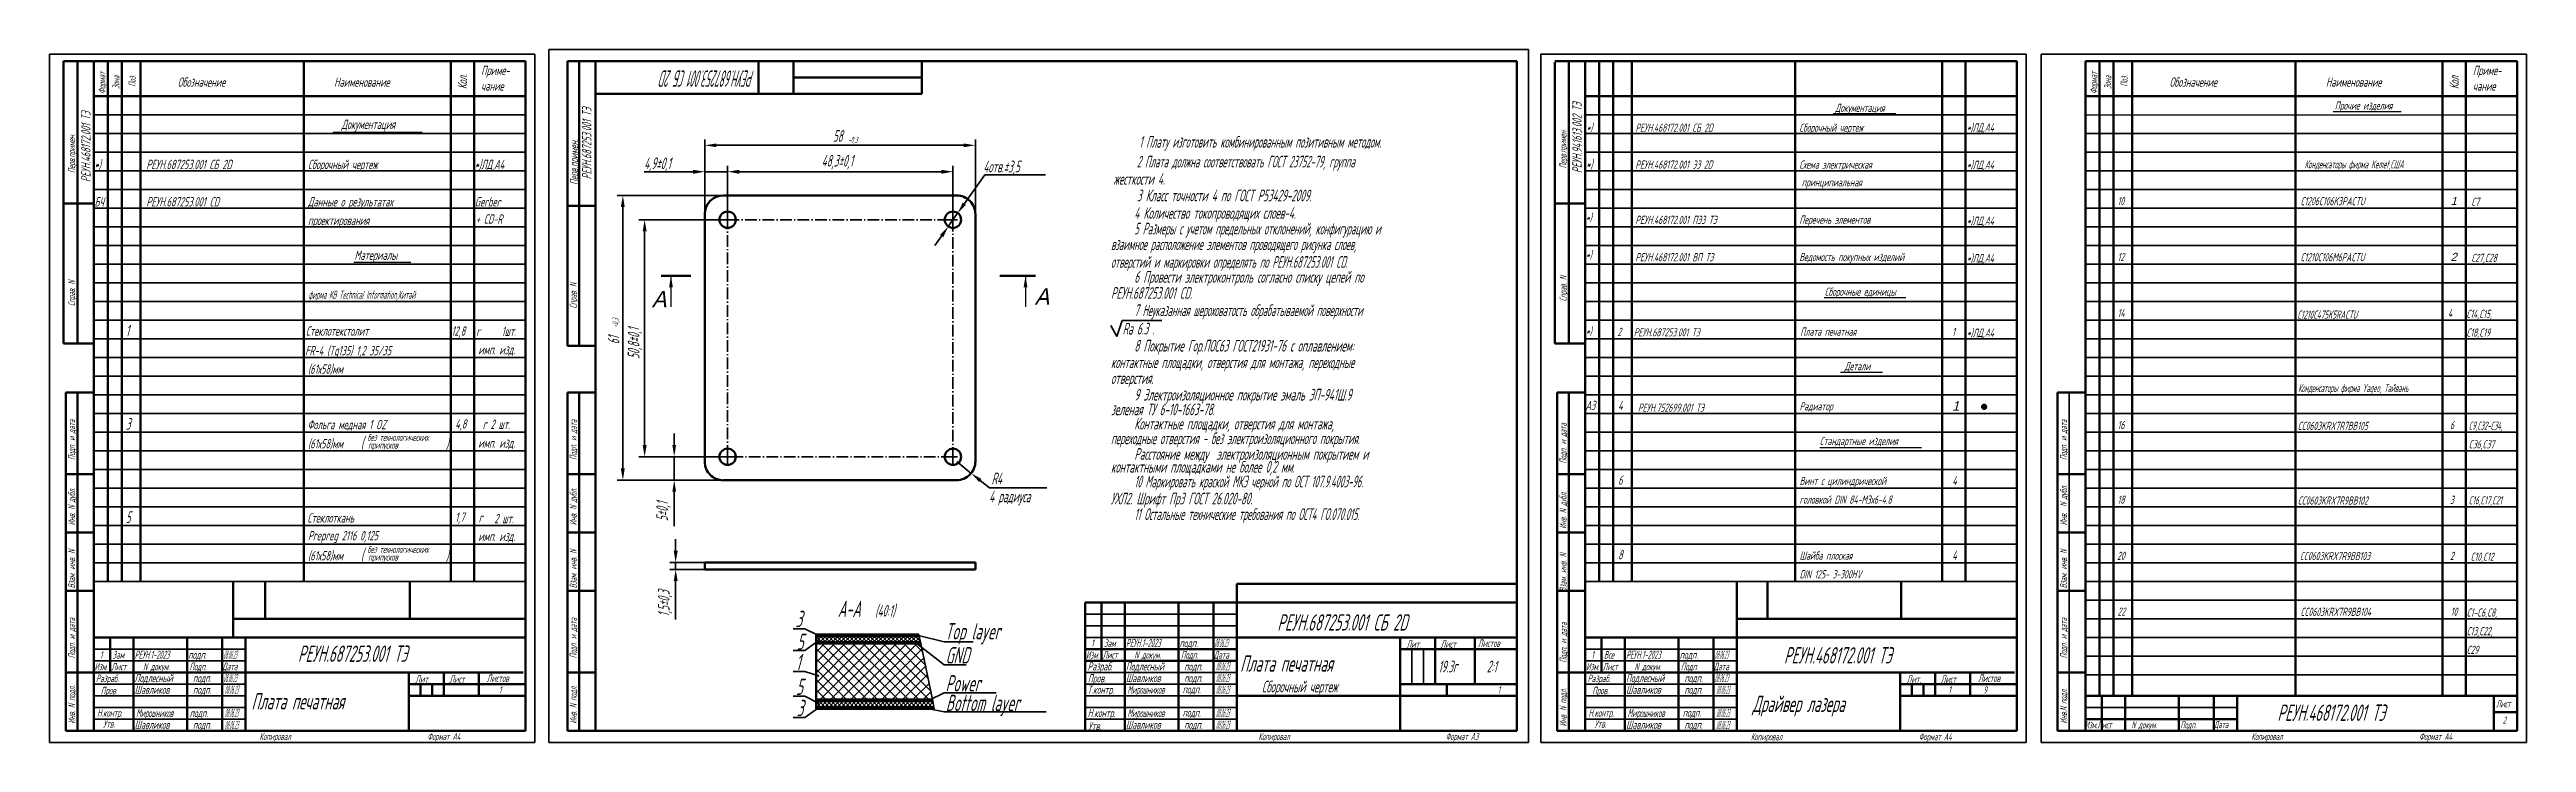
# Model space of a CAD drawing. Extents: x 23089 to 26449, y -1278 to -524.
# Drawn here: x 23090 to 24152, y -943 to -646 of the extents above; entities that cross this region are included whole.
import ezdxf

# ---------------------------------------------------------------- set-up
doc = ezdxf.new("R2010")
doc.units = 0
doc.header["$MEASUREMENT"] = 0
doc.linetypes.add('CNTR_ECKD_1', pattern=[7.5, 5, -1, 0.5, -1])
doc.layers.get('0').update_dxf_attribs({"linetype": 'CONTINUOUS', "lineweight": 50})
for name, color, linetype, lineweight in [('CENTER', 2, 'CNTR_ECKD_1', 35), ('CONTUR', 7, 'CONTINUOUS', 50), ('DIM', 1, 'CONTINUOUS', 35)]:
    doc.layers.add(name, color=color, linetype=linetype, lineweight=lineweight)
doc.layers.add('TEXT', color=1, linetype='CONTINUOUS')
doc.styles.add('ECKD', font='ec5cdwin.shx', dxfattribs={"oblique": 15})
doc.styles.add('GOST', font='GOST.shx', dxfattribs={"width": 0.7, "oblique": 15})
doc.styles.get("Standard").update_dxf_attribs({"font": 'ec5cdwin.shx'})
doc.dimstyles.new('1_', dxfattribs={"dimtxt": 5, "dimasz": 5, "dimexe": 2.5, "dimexo": 0, "dimgap": 1.5, "dimtad": 1, "dimtoh": 1, "dimrnd": 1.38778e-17, "dimtxsty": 'ECKD', "dimcen": -3, "dimdle": 1.25, "dimclrd": 256, "dimclre": 256, "dimclrt": 256, "dimaunit": 1, "dimazin": 0, "dimtfac": 0.45, "dimtmove": 0, "dimatfit": 2, "dimfxl": 1, "dimtvp": 0.9, "dimtolj": 1, "dimtzin": 12, "dimarcsym": 0})
pattern_1 = [(45, (-151.2118, -301.6821), (-0.883883476, 0.883883476), [])]
pattern_2 = [(45, (11639.1895, -614.4899), (-0.88388348, 0.88388348), [])]
pattern_3 = [(45, (11639.1895, -614.4899), (-0.88388348, 0.88388348), []), (135, (11639.1895, -614.4899), (-0.88388348, -0.88388348), [])]

msp = doc.modelspace()

# ---------------------------------------------------------------- texts
at = {"oblique": 15}
for p in [(23348, -756.9), (23512.1, -755.8)]:
    msp.add_text('A', height=7, dxfattribs=at).set_placement(p)
at = {"style": 'GOST', "oblique": 15, "width": 0.7}
msp.add_text('А-А', height=7, dxfattribs=at).set_placement((23427.7, -889.7))
at = {"layer": 'DIM', "style": 'GOST', "oblique": 15, "width": 0.7}
for s, height, p in [('4,9±0,1', 5, (23344.7, -697.7)), ('Копировал', 3, (23608, -942.4)), ('Формат A3', 3, (23688.3, -942.4))]:
    msp.add_text(s, height=height, dxfattribs=at).set_placement(p)
at = {"layer": 'TEXT', "style": 'GOST', "oblique": 15}
for s, height, rotation, width, p in [('Формат', 3, 90, 0.7, (23113.8, -665.4)), ('Кол.', 4, 90, 0.7, (23268.8, -663.4)), ('РЕУН.687253.001 СБ 2D', 7, 180, 0.5, (23392, -655.4)), ('Формат', 3, 90, 0.7, (23967.6, -665.4)), ('Кол', 4, 90, 0.7, (24122.6, -663.4)), ('Зона', 3, 90, 0.7, (23119.8, -663.4)), ('Поз.', 3, 90, 0.7, (23126.8, -662.4)), ('Зона', 3, 90, 0.7, (23973.6, -663.4)), ('Поз.', 3, 90, 0.7, (23980.6, -662.4)), ('РЕУН.468172.001 ТЭ', 4, 90, 0.7, (23107.4, -703.3)), ('РЕУН.687253.001 ТЭ', 4, 90, 0.7, (23322.1, -702.1)), ('РЕУН.941613.002 ТЭ', 4, 90, 0.7, (23746.6, -699.4)), ('Перв.примен.', 3, 90, 0.7, (23100.8, -699.4)), ('Перв.примен.', 3.5, 90, 0.7, (23316.4, -704.5)), ('-0,3', 2.5, 358.9746, 0.7, (23432.1, -686.3)), ('Перв.примен.', 3, 90, 0.7, (23740.1, -697.4)), ('Справ. N', 3, 90, 0.7, (23100.8, -756.4)), ('Справ. N', 3, 90, 0.7, (23315.8, -757.4)), ('Справ. N', 3, 90, 0.7, (23740.1, -754.4)), ('-0,3', 2.5, 88.9746, 0.7, (23333.6, -765.7)), ('61', 5, 90, 0.7, (23334.1, -772.8)), ('50,8±0,1', 5, 90, 0.7, (23342.7, -779.1)), ('Подп. и дата', 3, 90, 0.7, (23100.8, -822.4)), ('Подп. и дата', 3, 90, 0.7, (23315.8, -822.4)), ('Подп. и дата', 3, 90, 0.7, (23740.1, -823.9)), ('Подп. и дата', 3, 90, 0.7, (23954.6, -822.4)), ('Инв. N дубл.', 3, 90, 0.7, (23100.8, -850.4)), ('Инв. N дубл.', 3, 90, 0.7, (23315.8, -850.4)), ('Инв. N дубл.', 3, 90, 0.7, (23740.1, -851.9)), ('Инв.  N дубл.', 3, 90, 0.7, (23954.6, -850.4)), ('5±0,1', 5, 90, 0.7, (23354.9, -848.6)), ('Взам. инв. N', 3, 90, 0.7, (23100.8, -877.4)), ('Взам. инв. N', 3, 90, 0.7, (23315.8, -877.4)), ('Взам. инв. N', 3, 90, 0.7, (23740.1, -878.9)), ('Взам. инв. N', 3, 90, 0.7, (23954.6, -877.4)), ('1,5±0,3', 5, 90, 0.7, (23355.6, -889.5)), ('Подп. и дата', 3, 90, 0.7, (23100.8, -907.4)), ('Подп. и дата', 3, 90, 0.7, (23315.8, -907.4)), ('Подп. и дата', 3, 90, 0.7, (23740.2, -909.3)), ('Подп. и дата', 3, 90, 0.7, (23954.6, -907.4)), ('Инв. N подл.', 3, 90, 0.7, (23100.8, -935.4)), ('Инв. N подл.', 3, 90, 0.7, (23315.8, -935.4)), ('Инв. N подл.', 3, 90, 0.7, (23740.1, -936.6)), ('Инв.N подл.', 3, 90, 0.7, (23954.6, -935.4))]:
    msp.add_text(s, height=height, rotation=rotation, dxfattribs=dict(at, width=width)).set_placement(p)
for s, height, width, p in [('Приме-', 4, 0.7, (23274.8, -657.4)), ('Приме-', 4, 0.7, (24128.6, -657.4)), ('Обозначение', 4, 0.7, (23144.8, -662.4)), ('Наименование', 4, 0.7, (23211.8, -662.4)), ('чание', 4, 0.7, (23274.8, -664.1)), ('Обозначение', 4, 0.7, (23998.6, -662.4)), ('Наименование', 4, 0.7, (24065.6, -662.4)), ('Прочие изделия', 3.5, 0.7, (24069.4, -672.2)), ('чание', 4, 0.7, (24128.6, -664.1)), ('Документация', 4, 0.7, (23215, -680.5)), ('*)', 3.5, 0.7, (23748.7, -681.6)), ('РЕУН.468172.001 СБ 2D', 3.5, 0.7, (23769.6, -681.7)), ('Сборочный чертеж', 3.5, 0.7, (23839.9, -681.7)), ('Документация', 3.5, 0.7, (23855.3, -673.2)), ('*)ЛД,А4', 3.5, 0.7, (23911.7, -681.6)), ('58', 5, 0.7, (23425.6, -686)), ('1 Плату изготовить комбинированным позитивным методом.', 5, 0.6, (23556.9, -688.5)), ('*)', 4, 0.7, (23109.1, -697.7)), ('РЕУН.687253.001 СБ 2D', 4, 0.7, (23131.3, -697.7)), ('Сборочный чертеж', 4, 0.7, (23200.6, -697.7)), ('*)ЛД,А4', 4, 0.7, (23272.1, -697.7)), ('48,3±0,1', 5, 0.7, (23420.8, -696.6)), ('4отв.±3,5', 5, 0.7, (23490.1, -699.1)), ('жесткости 4.', 5, 0.7, (23545.9, -704.4)), ('2 Плата должна соответствовать ГОСТ 23752-79, группа', 5, 0.65, (23555.9, -697)), ('*)', 4, 0.7, (23748.5, -697.6)), ('РЕУН.468172.001 Э3 2D', 3.5, 0.7, (23769.6, -697.5)), ('Схема электрическая', 3.5, 0.7, (23839.9, -697.5)), ('*)ЛД,А4', 3.5, 0.7, (23911.7, -697.6)), ('Конденсаторы фирма Kemet,США', 3.5, 0.6, (24056.5, -697.4)), ('БЧ', 4, 0.7, (23109.1, -713.7)), ('РЕУН.687253.001 CD', 4, 0.7, (23131.3, -713.7)), ('Данные о результатах', 4, 0.7, (23200.6, -713.7)), ('Gerber', 4, 0.7, (23272.1, -713.7)), ('3 Класс точности 4 по ГОСТ Р53429-2009.', 5, 0.7, (23555.9, -711.5)), ('принципиальная', 3.5, 0.7, (23840.9, -705.1)), ('10', 3.5, 0.7, (23976.3, -713.1)), ('C1206C106K3PACTU', 3.5, 0.7, (24054.7, -713.2)), ('C7', 3.5, 0.7, (24127.9, -713.5)), ('проектирования ', 4, 0.7, (23200.6, -721.7)), ('+ CD-R', 4, 0.7, (23272.5, -721.1)), ('5 Размеры с учетом предельных отклонений, конфигурацию и ', 5, 0.63, (23554.8, -725.7)), ('4 Количество токопроводящих слоев-4.', 5, 0.7, (23554.8, -719)), ('*)', 3.5, 0.7, (23748.4, -720.2)), ('РЕУН.468172.001 ПЭ3 ТЭ', 3.5, 0.7, (23769.6, -721.2)), ('Перечень элементов', 3.5, 0.7, (23839.9, -721.1)), ('*)ЛД,А4', 3.5, 0.7, (23911.7, -721.6)), ('Материалы', 4, 0.7, (23220.5, -736.6)), ('взаимное расположение элементов проводящего рисунка слоев, ', 5, 0.65, (23544.8, -732.4)), ('*)', 3.5, 0.7, (23748.4, -736.2)), ('отверстий и маркировки определять по РЕУН.687253.001 CD. ', 5, 0.65, (23544.8, -740)), ('6 Провести электроконтроль согласно списку цепей по ', 5, 0.7, (23554.8, -746.4)), ('РЕУН.468172.001 ВП ТЭ', 3.5, 0.7, (23769.6, -737.2)), ('Ведомость покупных изделий', 3.5, 0.7, (23839.9, -737.1)), ('*)ЛД,А4', 3.5, 0.7, (23911.7, -737.6)), ('12', 3.5, 0.7, (23976.3, -737.1)), ('C1210C106M6PACTU', 3.5, 0.7, (24054.7, -737.2)), ('C27,C28', 3.5, 0.7, (24127.9, -737.5)), ('фирма KB Technical Information,Китай', 3.5, 0.55, (23200.8, -753.3)), ('РЕУН.687253.001 CD.', 5, 0.7, (23544.8, -753.3)), ('Сборочные единицы', 3.5, 0.7, (23850.8, -752)), ('1', 5, 0.7, (23122.5, -769.4)), ('Ra 6.3 .', 5, 0.7, (23549.8, -768.6)), ('7 Неуказанная шероховатость обрабатываемой поверхности', 5, 0.65, (23554.8, -760.7)), ('14', 3.5, 0.7, (23976.3, -761.1)), ('C1210C475K5RACTU', 3.5, 0.65, (24053.3, -761.8)), ('4', 3.5, 0.7, (24117.9, -761.2)), ('C14,C15,', 3.5, 0.7, (24125.8, -761.5)), ('FR-4 (Tg135) 1,2 35/35', 4, 0.7, (23199.4, -777.5)), ('Стеклотекстолит ', 4, 0.7, (23199.7, -769.1)), ('12,8', 4, 0.7, (23262.1, -769.1)), ('г', 4, 0.7, (23272.7, -769.3)), ('имп. изд.', 4, 0.7, (23273.6, -777.1)), ('1шт.', 4, 0.7, (23283.6, -769.2)), ('8 Покрытие Гор.ПОС63 ГОСТ21931-76 с оплавлением: ', 5, 0.7, (23554.8, -775.9)), ('*)', 3.5, 0.7, (23748.4, -768.9)), ('2', 3.5, 0.7, (23761.9, -769.2)), ('РЕУН.687253.001 ТЭ', 3.5, 0.7, (23768.9, -769.4)), ('Плата печатная ', 3.5, 0.7, (23840.3, -769.1)), ('1', 3.5, 0.7, (23905.4, -769.2)), ('*)ЛД,А4', 3.5, 0.7, (23911.7, -769.6)), ('C18,C19', 3.5, 0.7, (24125.8, -769.5)), ('(61х58)мм', 4, 0.7, (23200.6, -785.4)), ('контактные площадки, отверстия для монтажа, переходные ', 5, 0.68, (23544.8, -783)), ('Детали', 3.5, 0.7, (23859.3, -783.9)), ('отверстия.', 5, 0.7, (23544.8, -789.8)), ('9 Электроизоляционное покрытие эмаль ЭП-941Ш.9 ', 5, 0.7, (23554.8, -796.9)), ('Конденсаторы фирма Yageo, Тайвань', 3.5, 0.58, (24053.7, -793.3)), ('3', 5, 0.7, (23122.5, -809.4)), ('Фольга медная 1 OZ', 4, 0.7, (23200.4, -809.2)), ('4,8', 4, 0.7, (23263.7, -808.9)), ('г 2 шт.', 4, 0.7, (23275.5, -809.1)), ('зеленая ТУ 6-10-1663-78.', 5, 0.7, (23544.8, -803.2)), ('Контактные площадки, отверстия для монтажа, ', 5, 0.7, (23554.8, -809.3)), ('А3', 4, 0.7, (23748.2, -801)), ('4', 4, 0.7, (23762.2, -801)), ('РЕУН.752699.001 ТЭ', 3.5, 0.7, (23770.7, -801.7)), ('Радиатор', 3.5, 0.7, (23840, -801.1)), ('16', 3.5, 0.7, (23976.3, -809.1)), ('CC0603KRX7R7BB105', 3.5, 0.7, (24053.5, -809.5)), ('6', 3.5, 0.7, (24118.8, -809.2)), ('C9,C32-C34,', 3.5, 0.6, (24126.8, -809.4)), ('(61х58)мм', 4, 0.7, (23200.6, -817.4)), ('(', 5, 0.7, (23223.3, -817.5)), ('без технологических', 3, 0.7, (23226.1, -814.2)), ('припусков', 3, 0.7, (23226.4, -817.5)), (')', 5, 0.7, (23259.7, -817.7)), ('имп. изд.', 4, 0.7, (23273.6, -817.1)), ('переходные отверстия - без электроизоляционного покрытия.', 5, 0.67, (23544.8, -815.6)), ('Расстояние между  электроизоляционным покрытием и', 5, 0.7, (23554.8, -822.3)), ('Стандартные изделия', 3.5, 0.7, (23848.7, -816)), ('C36,C37', 3.5, 0.7, (24126.8, -817.4)), ('R4', 5, 0.7, (23493.6, -832.8)), ('контактными площадками не более 0,2 мм.', 5, 0.7, (23544.8, -827.8)), ('4 радиуса', 5, 0.7, (23492.6, -840.5)), ('УХЛ2. Шрифт Пр3 ГОСТ 26.020-80.', 5, 0.7, (23544.7, -841.4)), ('10 Маркировать краской МКЭ черной по ОСТ 107.9.4003-96.', 5, 0.65, (23554.8, -834.1)), ('6', 4, 0.7, (23762.2, -833)), ('Винт с цилиндрической ', 3.5, 0.7, (23840, -833.1)), ('головкой DIN 84-М3х6-4.8', 3.5, 0.7, (23840, -841.1)), ('4', 4, 0.7, (23905.4, -833.2)), ('18', 3.5, 0.7, (23976.3, -841.1)), ('CC0603KRX7R9BB102', 3.5, 0.7, (24053.5, -841.5)), ('3', 3.5, 0.7, (24118.8, -841.2)), ('C16,C17,C21', 3.5, 0.65, (24126.8, -841.4)), ('5', 5, 0.7, (23122.5, -849.4)), ('Стеклоткань', 4, 0.7, (23200.4, -849.2)), ('1,7', 4, 0.7, (23263.7, -848.9)), ('г', 4, 0.7, (23273.8, -849.1)), ('2 шт.', 4, 0.7, (23280.5, -849.5)), ('11 Остальные технические требования по ОСТ4 ГО.070.015.', 5, 0.65, (23554.8, -848.1)), ('Prepreg 2116 0,125', 4, 0.7, (23200.6, -856.8)), ('(', 5, 0.7, (23223.3, -865.5)), ('без технологических', 3, 0.7, (23226.1, -862.2)), ('имп. изд.', 4, 0.7, (23273.6, -857.1)), ('(61х58)мм', 4, 0.7, (23200.6, -865.4)), ('припусков', 3, 0.7, (23226.4, -865.5)), (')', 5, 0.7, (23259.7, -865.7)), ('8', 4, 0.7, (23762.2, -865)), ('DIN 125- 3-300HV', 3.5, 0.7, (23840, -873.1)), ('Шайба плоская', 3.5, 0.7, (23840, -865.1)), ('4', 4, 0.7, (23905.4, -865.2)), ('20', 3.5, 0.7, (23976.1, -865.2)), ('CC0603KRX7R9BB103', 3.5, 0.7, (24054.4, -865.3)), ('2', 3.5, 0.7, (24118.8, -865.2)), ('C10,C12', 3.5, 0.7, (24127.6, -865.6)), ('3', 7, 0.7, (23409.6, -894)), ('(40:1)', 5, 0.7, (23443.7, -889.5)), ('РЕУН.687253.001 СБ 2D', 7, 0.7, (23616.1, -895.5)), ('22', 3.5, 0.7, (23976.3, -889.1)), ('CC0603KRX7R9BB104', 3.5, 0.7, (24054.7, -889.2)), ('10', 3.5, 0.7, (24119.1, -889.1)), ('C1-C6,C8,', 3.5, 0.7, (24125.9, -889.5)), ('РЕУН.687253.001 ТЭ', 7, 0.7, (23196.3, -908.9)), ('5', 7, 0.7, (23410.1, -903.8)), ('Top layer', 7, 0.7, (23473.6, -899.3)), ('1', 3.2, 0.7, (23536.3, -902.5)), ('Зам', 3.2, 0.7, (23541.8, -902.5)), ('РЕУН.1-2023', 3.5, 0.6, (23551.2, -902.6)), ('подп.', 3.5, 0.7, (23574.2, -902.6)), ('08.06.23', 3.5, 0.35, (23589.2, -902.6)), ('Лит.', 3.2, 0.7, (23671.5, -902.9)), ('Лист', 3.2, 0.7, (23686.1, -902.9)), ('Листов', 3.2, 0.7, (23702.1, -902.5)), ('C13,C22,', 3.5, 0.7, (24125.9, -897.5)), ('C29', 3.5, 0.7, (24125.9, -905.5)), ('Изм.', 3.13, 0.7, (23109.1, -912.5)), ('1', 3.2, 0.7, (23111.4, -907.5)), ('Лист', 3.13, 0.7, (23116.3, -912.5)), ('Зам', 3.2, 0.7, (23116.8, -907.5)), ('РЕУН.1-2023', 3.5, 0.6, (23126.3, -907.6)), ('N докум.', 3.13, 0.7, (23129.9, -912.5)), ('подп.', 3.5, 0.7, (23149.3, -907.6)), ('Подп.', 3.2, 0.7, (23149.8, -912.5)), ('Дата', 3.2, 0.7, (23163.8, -912.5)), ('08.06.23', 3.5, 0.35, (23164.3, -907.6)), ('1', 7, 0.7, (23409.7, -912.5)), ('GND', 7, 0.7, (23473.9, -909.6)), ('Изм.', 3.13, 0.7, (23534.1, -907.5)), ('Разраб.', 3.5, 0.7, (23534.8, -912.6)), ('Лист', 3.13, 0.7, (23541.2, -907.5)), ('Подлесный', 3.5, 0.7, (23551.2, -912.6)), ('N докум.', 3.13, 0.7, (23554.8, -907.5)), ('Подп.', 3.2, 0.7, (23574.8, -907.5)), ('подп.', 3.5, 0.7, (23576.2, -912.6)), ('Дата', 3.2, 0.7, (23588.8, -907.5)), ('08.06.23', 3.5, 0.35, (23589.8, -912.6)), ('Плата печатная', 7, 0.7, (23600.2, -913.1)), ('19.3г', 5, 0.7, (23685.1, -913.4)), ('2:1', 5, 0.7, (23705.9, -913.4)), ('Изм.', 3.13, 0.7, (23748.5, -912.5)), ('1', 3.2, 0.7, (23750.7, -907.5)), ('Лист', 3.13, 0.7, (23755.6, -912.5)), ('Все', 3.2, 0.7, (23756.1, -907.5)), ('РЕУН.1-2023', 3.5, 0.6, (23765.6, -907.6)), ('N докум.', 3.13, 0.7, (23769.2, -912.5)), ('подп.', 3.5, 0.7, (23788.6, -907.6)), ('Подп.', 3.2, 0.7, (23789.1, -912.5)), ('Дата', 3.2, 0.7, (23803.1, -912.5)), ('08.06.23', 3.5, 0.35, (23803.6, -907.6)), ('РЕУН.468172.001 ТЭ', 7, 0.7, (23833.3, -909.6)), ('Разраб.', 3.2, 0.7, (23109.7, -917.6)), ('Пров.', 3.2, 0.7, (23111.8, -922.8)), ('Подлесный', 3.5, 0.7, (23126.3, -917.6)), ('Шавликов', 3.5, 0.7, (23126.3, -922.6)), ('подп.', 3.5, 0.7, (23151.3, -917.6)), ('подп.', 3.5, 0.7, (23151.3, -922.6)), ('08.06.23', 3.5, 0.35, (23164.3, -917.6)), ('08.06.23', 3.5, 0.35, (23164.9, -922.6)), ('Плата печатная', 7, 0.7, (23176.4, -929.3)), ('Лит.', 3.2, 0.7, (23246.6, -917.9)), ('Лист', 3.2, 0.7, (23261.2, -917.9)), ('Листов', 3.2, 0.7, (23277.2, -917.5)), ('1', 3, 0.7, (23282.5, -922.4)), ('5', 7, 0.7, (23409.8, -923.1)), ('Power', 7, 0.7, (23473.9, -921.6)), ('Bottom layer', 7, 0.7, (23474, -930)), ('Пров.', 3.5, 0.7, (23534.9, -917.7)), ('Т.контр.', 3.5, 0.7, (23534.7, -922.6)), ('Шавликов', 3.5, 0.7, (23551.2, -917.6)), ('Мирошников', 3.5, 0.6, (23551.8, -922.6)), ('подп.', 3.5, 0.7, (23575.5, -922.4)), ('подп.', 3.5, 0.7, (23576.2, -917.6)), ('08.06.23', 3.5, 0.35, (23589.8, -917.6)), ('08.06.23', 3.5, 0.35, (23589.8, -922.6)), ('Сборочный чертеж', 5, 0.7, (23609.5, -922)), ('1', 3, 0.7, (23710.6, -922.4)), ('Разраб.', 3.2, 0.7, (23749.1, -917.6)), ('Пров.', 3.2, 0.7, (23751.1, -922.8)), ('Подлесный', 3.5, 0.7, (23765.6, -917.6)), ('Шавликов', 3.5, 0.7, (23765.6, -922.6)), ('подп.', 3.5, 0.7, (23790.6, -917.6)), ('подп.', 3.5, 0.7, (23790.6, -922.6)), ('08.06.23', 3.5, 0.35, (23803.6, -917.6)), ('08.06.23', 3.5, 0.35, (23804.2, -922.6)), ('Драйвер лазера', 7, 0.7, (23819.8, -930.4)), ('Лит.', 3.2, 0.7, (23885.9, -917.9)), ('Лист', 3.2, 0.7, (23900.5, -917.9)), ('1', 3, 0.7, (23903.8, -922.4)), ('Листов', 3.2, 0.7, (23916.5, -917.5)), ('9', 3, 0.7, (23918.8, -922.4)), ('Н.контр.', 3.2, 0.7, (23110.2, -932.4)), ('Утв.', 3.2, 0.7, (23112.8, -937.1)), ('Шавликов', 3.5, 0.7, (23126.3, -937.6)), ('Мирошников', 3.5, 0.6, (23126.9, -932.6)), ('подп.', 3.5, 0.7, (23149.9, -932.6)), ('08.06.23', 3.5, 0.35, (23164.9, -932.6)), ('08.06.23', 3.5, 0.35, (23164.9, -937.7)), ('3', 7, 0.7, (23410.1, -932.2)), ('Н.контр.', 3.5, 0.7, (23534.8, -932.6)), ('Шавликов', 3.5, 0.7, (23551.2, -937.6)), ('Мирошников', 3.5, 0.6, (23551.8, -932.6)), ('подп.', 3.5, 0.7, (23575.5, -932.4)), ('08.06.23', 3.5, 0.35, (23589.8, -932.6)), ('08.06.23', 3.5, 0.35, (23589.8, -937.6)), ('Н.контр.', 3.2, 0.7, (23749.5, -932.4)), ('Утв.', 3.2, 0.7, (23752.1, -937.1)), ('Шавликов', 3.5, 0.7, (23765.6, -937.6)), ('Мирошников', 3.5, 0.6, (23766.2, -932.6)), ('подп.', 3.5, 0.7, (23789.9, -932.4)), ('08.06.23', 3.5, 0.35, (23804.2, -932.6)), ('08.06.23', 3.5, 0.35, (23804.2, -932.6)), ('08.06.23', 3.5, 0.35, (23804.2, -937.7)), ('Дата', 3, 0.7, (24017.6, -937.3)), ('РЕУН.468172.001 ТЭ', 7, 0.7, (24044.8, -934.2)), ('Лист', 3, 0.7, (24138.6, -928.4)), ('2', 3, 0.7, (24141.4, -935.4)), ('подп.', 3.5, 0.7, (23151.3, -937.6)), ('Копировал', 3, 0.7, (23179.8, -942.4)), ('Формат А4', 3, 0.7, (23251.8, -942.4)), ('Утв.', 3.5, 0.7, (23535.1, -938.1)), ('подп.', 3.5, 0.7, (23576.2, -937.6)), ('подп.', 3.5, 0.7, (23790.6, -937.6)), ('Копировал', 3, 0.7, (23819.1, -942.5)), ('Формат A4', 3, 0.7, (23891.1, -942.5)), ('Изм.Лист', 3, 0.7, (23962.2, -937.4)), ('N докум.', 3, 0.7, (23982.2, -937.4)), ('Подп.', 3, 0.7, (24003.2, -937.4)), ('Копировал', 3, 0.7, (24033.6, -942.4)), ('Формат A4', 3, 0.7, (24105.6, -942.4))]:
    msp.add_text(s, height=height, dxfattribs=dict(at, width=width)).set_placement(p)
at = {"layer": 'TEXT', "style": 'ECKD', "oblique": 15}
for s, height, p in [('1', 3.5, (24119.1, -713.1)), ('2', 3.5, (24119.1, -737.1)), ('1', 4, (23905.4, -801.2))]:
    msp.add_text(s, height=height, dxfattribs=at).set_placement(p)

# ---------------------------------------------------------------- hatches: boundary and pattern name
at = {"layer": 'DIM'}
h = msp.add_hatch(color=256, dxfattribs=at)
h.dxf.hatch_style = 1
h.paths.add_polyline_path([(23920.1, -799.6, 1), (23918, -799.6, 1)])
h = msp.add_hatch(dxfattribs=at)
h.set_pattern_fill('ANSI31', color=256, scale=10, style=0)
h.set_pattern_definition(pattern_1)
h.paths.add_polyline_path([(23418.4, -897.9), (23462.6, -897.9), (23462.5, -897.2), (23418.4, -897.2)])
h = msp.add_hatch(dxfattribs=at)
h.set_pattern_fill('ANSI37', color=256, scale=10, style=0)
h.set_pattern_definition(pattern_3)
h.paths.add_polyline_path([(23418.4, -900.4), (23418.4, -897.9), (23462.6, -897.9), (23463.2, -900.4)])
h = msp.add_hatch(dxfattribs=at)
h.set_pattern_fill('ANSI31', color=256, scale=10, style=0)
h.set_pattern_definition(pattern_2)
h.paths.add_polyline_path([(23418.4, -900.4), (23463.2, -900.4), (23463.3, -901.1), (23418.4, -901.1)])
h = msp.add_hatch(dxfattribs=at)
h.set_pattern_fill('ANSI37', color=256, scale=25, style=0)
h.set_pattern_definition([(45, (11639.1895, -614.49), (-2.2097087, 2.2097087), []), (135, (11639.1895, -614.49), (-2.2097087, -2.2097087), [])])
h.paths.add_polyline_path([(23418.4, -901.1), (23463.3, -901.1), (23468.3, -925.1), (23418.4, -925.1)])
for points in [[(23419.3, -897.5, 1), (23419, -897.5, 1)], [(23419.5, -899.9, 1), (23419.1, -899.9, 1)], [(23461.1, -900.7, 1), (23461.4, -900.7, 1)], [(23461.6, -897.5, 1), (23461.9, -897.5, 1)], [(23419.5, -914.9, 1), (23419.2, -914.9, 1)], [(23419.5, -926.6, 1), (23419.2, -926.6, 1)], [(23419.6, -928.6, 1), (23419.3, -928.6, 1)], [(23465.2, -928.7, 1), (23465.5, -928.7, 1)], [(23466.4, -925.4, 1), (23466.7, -925.4, 1)]]:
    msp.add_hatch(color=256, dxfattribs=at).paths.add_polyline_path(points)
h = msp.add_hatch(dxfattribs=at)
h.set_pattern_fill('ANSI31', color=256, scale=10, style=0)
h.set_pattern_definition(pattern_2)
h.paths.add_polyline_path([(23418.4, -925.8), (23468.4, -925.8), (23468.3, -925.1), (23418.4, -925.1)])
h = msp.add_hatch(dxfattribs=at)
h.set_pattern_fill('ANSI37', color=256, scale=10, style=0)
h.set_pattern_definition(pattern_3)
h.paths.add_polyline_path([(23418.4, -925.8), (23468.4, -925.8), (23468.9, -928.3), (23418.4, -928.3)])
h = msp.add_hatch(dxfattribs=at)
h.set_pattern_fill('ANSI31', color=256, scale=10, style=0)
h.set_pattern_definition(pattern_1)
h.paths.add_polyline_path([(23418.4, -929), (23469.1, -929), (23468.9, -928.3), (23418.4, -928.3)])

# ---------------------------------------------------------------- linework, layer by layer
for p, q in [((23408.8, -651.4), (23408.8, -665.4)), ((23463.8, -651.4), (23463.8, -665.4)), ((23323.8, -665.4), (23463.8, -665.4)), ((23408.8, -658.4), (23463.8, -658.4)), ((23378.7, -709), (23478.7, -709)), ((23370.7, -823.1), (23370.7, -717)), ((23486.7, -823), (23486.7, -717)), ((23364.7, -743.4), (23352, -743.4)), ((23497.2, -743.4), (23512.4, -743.4)), ((23378.7, -831), (23478.7, -831)), ((23486.7, -866.3), (23370.7, -866.3)), ((23370.7, -866.3), (23370.7, -869.3)), ((23370.7, -869.3), (23486.7, -869.3)), ((23486.7, -869.3), (23486.7, -866.3)), ((23168.6, -874.4), (23168.6, -898.4)), ((23182.2, -874.4), (23182.2, -890.5)), ((23244.3, -874.4), (23244.3, -890.5)), ((23598.8, -875.4), (23718.8, -875.4)), ((23598.8, -883.4), (23598.8, -875.4)), ((23813.1, -874.4), (23813.1, -898.4)), ((23826.3, -874.4), (23826.3, -890.5)), ((23883.6, -874.4), (23883.6, -890.5)), ((23168.6, -890.5), (23293.8, -890.5)), ((23813.1, -890.5), (23933.1, -890.5)), ((23418.4, -897.9), (23418.4, -897.2)), ((23418.4, -897.2), (23462.5, -897.2)), ((23418.4, -900.4), (23418.4, -897.9)), ((23418.4, -897.9), (23462.6, -897.9)), ((23418.4, -897.9), (23462.6, -897.9)), ((23418.4, -901.1), (23418.4, -900.4)), ((23418.4, -900.4), (23463.2, -900.4)), ((23418.4, -925.1), (23418.4, -901.1)), ((23418.4, -901.1), (23463.3, -901.1)), ((23418.4, -901.1), (23463.3, -901.1)), ((23418.4, -925.8), (23418.4, -925.1)), ((23418.4, -925.1), (23468.3, -925.1)), ((23418.4, -928.3), (23418.4, -925.8)), ((23418.4, -925.8), (23468.4, -925.8)), ((23418.4, -925.8), (23468.4, -925.8)), ((23418.4, -929), (23418.4, -928.3)), ((23418.4, -928.3), (23468.9, -928.3)), ((23418.4, -929), (23469.1, -929))]:
    msp.add_line(p, q)
for centre in [(23380.5, -719.4), (23477.1, -719.4), (23380.5, -821), (23477.1, -821)]:
    msp.add_circle(centre, 3.5)
for centre, start, end in [((23378.7, -717), 90.0013, 179.9989), ((23478.7, -717), 0, 90.0006), ((23378.7, -823.1), 180, 270.0004), ((23478.7, -823), 269.9991, 360)]:
    msp.add_arc(centre, 8, start, end)
at = {"layer": 'CENTER'}
for p, q in [((23377.5, -719.4), (23383.5, -719.4)), ((23380.5, -722.4), (23380.5, -716.4)), ((23380.5, -719.4), (23477.1, -719.4)), ((23380.5, -821), (23380.5, -719.4)), ((23474.1, -719.4), (23480.1, -719.4)), ((23477.1, -722.4), (23477.1, -716.4)), ((23477.1, -719.4), (23477.1, -821)), ((23377.5, -821), (23383.5, -821)), ((23380.5, -824), (23380.5, -818)), ((23477.1, -821), (23380.5, -821)), ((23474.1, -821), (23480.1, -821)), ((23477.1, -824), (23477.1, -818))]:
    msp.add_line(p, q, dxfattribs=at)
at = {"layer": 'CONTUR'}
for p, q in [((23095.8, -651.4), (23095.8, -712.4)), ((23108.6, -651.4), (23095.8, -651.4)), ((23101.8, -772.4), (23101.8, -651.4)), ((23108.8, -651.4), (23293.8, -651.4)), ((23108.8, -938.4), (23108.8, -651.4)), ((23114.8, -651.4), (23114.8, -874.4)), ((23120.8, -651.4), (23120.8, -874.4)), ((23128.8, -651.4), (23128.8, -874.4)), ((23198.8, -651.4), (23198.8, -874.4)), ((23261.8, -651.4), (23261.8, -874.4)), ((23271.8, -651.4), (23271.8, -874.4)), ((23293.8, -651.4), (23293.8, -938.4)), ((23293.8, -651.4), (23293.8, -938.4)), ((23311.8, -773.4), (23311.8, -651.4)), ((23311.8, -651.4), (23323.8, -651.4)), ((23316.8, -773.4), (23316.8, -651.4)), ((23718.8, -651.4), (23323.8, -651.4)), ((23323.8, -651.4), (23323.8, -938.4)), ((23393.8, -665.4), (23393.8, -651.4)), ((23718.8, -938.4), (23718.8, -651.4)), ((23747.9, -651.4), (23735.1, -651.4)), ((23735.1, -651.8), (23735.1, -712.4)), ((23741.1, -772.4), (23741.1, -651.4)), ((23748.1, -938.4), (23748.1, -651.4)), ((23748.1, -651.4), (23933.1, -651.4)), ((23754.1, -651.4), (23754.1, -874.4)), ((23760.1, -651.4), (23760.1, -874.4)), ((23768.1, -651.4), (23768.1, -874.4)), ((23838.1, -651.4), (23838.1, -874.4)), ((23901.1, -651.4), (23901.1, -874.4)), ((23911.1, -651.4), (23911.1, -874.4)), ((23933.1, -651.4), (23933.1, -938.4)), ((23962.6, -651.4), (24147.6, -651.4)), ((23962.6, -938.4), (23962.6, -651.4)), ((23968.6, -651.4), (23968.6, -923.4)), ((23974.6, -651.4), (23974.6, -923.4)), ((23982.6, -651.4), (23982.6, -923.4)), ((24052.6, -651.4), (24052.6, -923.4)), ((24115.6, -651.4), (24115.6, -923.4)), ((24125.6, -651.4), (24125.6, -923.4)), ((24147.6, -651.4), (24147.6, -938.4)), ((23108.8, -666.4), (23293.8, -666.4)), ((23323.8, -665.4), (23393.8, -665.4)), ((23748.1, -666.4), (23933.1, -666.4)), ((23962.6, -666.4), (24147.6, -666.4)), ((23095.8, -712.4), (23108.8, -712.4)), ((23108.8, -712.4), (23095.8, -712.4)), ((23095.8, -712.4), (23095.8, -772.4)), ((23311.8, -713.4), (23323.8, -713.4)), ((23735.1, -712.4), (23735.1, -772.4)), ((23748.1, -712.4), (23735.1, -712.4)), ((23735.1, -712.4), (23748.1, -712.4)), ((23095.8, -772.4), (23108.8, -772.4)), ((23108.8, -772.4), (23101.8, -772.4)), ((23323.8, -773.4), (23311.8, -773.4)), ((23735.1, -772.4), (23748.1, -772.4)), ((23748.1, -772.4), (23741.1, -772.4)), ((23096.8, -828.4), (23096.8, -793.4)), ((23096.8, -793.4), (23108.8, -793.4)), ((23101.8, -793.4), (23101.8, -938.4)), ((23311.8, -938.4), (23311.8, -793.4)), ((23311.8, -793.4), (23323.8, -793.4)), ((23316.8, -938.4), (23316.8, -793.4)), ((23736.1, -828.4), (23736.1, -793.4)), ((23736.1, -793.4), (23748.1, -793.4)), ((23741.1, -793.4), (23741.1, -938.4)), ((23950.6, -828.4), (23950.6, -793.4)), ((23950.6, -793.4), (23962.6, -793.4)), ((23096.8, -853.4), (23096.8, -828.4)), ((23096.8, -828.4), (23108.8, -828.4)), ((23108.8, -828.4), (23096.8, -828.4)), ((23311.8, -828.4), (23323.8, -828.4)), ((23736.1, -853.4), (23736.1, -828.4)), ((23748.1, -828.4), (23736.1, -828.4)), ((23736.1, -828.4), (23748.1, -828.4)), ((23950.6, -853.4), (23950.6, -828.4)), ((23950.6, -828.4), (23962.6, -828.4)), ((23962.6, -828.4), (23950.6, -828.4)), ((23096.8, -878.4), (23096.8, -853.4)), ((23096.8, -853.4), (23108.8, -853.4)), ((23108.8, -853.4), (23096.8, -853.4)), ((23311.8, -853.4), (23323.8, -853.4)), ((23736.1, -878.4), (23736.1, -853.4)), ((23748.1, -853.4), (23736.1, -853.4)), ((23736.1, -853.4), (23748.1, -853.4)), ((23950.6, -878.4), (23950.6, -853.4)), ((23950.6, -853.4), (23962.6, -853.4)), ((23962.6, -853.4), (23950.6, -853.4)), ((23096.8, -878.4), (23108.8, -878.4)), ((23108.8, -878.4), (23096.8, -878.4)), ((23096.8, -913.4), (23096.8, -878.4)), ((23311.8, -878.4), (23323.8, -878.4)), ((23736.1, -913.4), (23736.1, -878.4)), ((23748.1, -878.4), (23736.1, -878.4)), ((23736.1, -878.4), (23748.1, -878.4)), ((23950.6, -913.4), (23950.6, -878.4)), ((23950.6, -878.4), (23962.6, -878.4)), ((23962.6, -878.4), (23950.6, -878.4)), ((23533.8, -883.4), (23718.8, -883.4)), ((23533.8, -938.4), (23533.8, -883.4)), ((23540.8, -883.4), (23540.8, -908.4)), ((23550.8, -883.4), (23550.8, -938.4)), ((23573.8, -883.4), (23573.8, -938.4)), ((23588.8, -883.4), (23588.8, -938.4)), ((23598.8, -883.4), (23598.8, -938.4)), ((23108.8, -898.4), (23293.8, -898.4)), ((23115.8, -913.4), (23115.8, -898.4)), ((23125.8, -898.4), (23125.8, -938.4)), ((23148.8, -938.4), (23148.8, -898.4)), ((23163.8, -938.4), (23163.8, -898.4)), ((23173.8, -938.4), (23173.8, -898.4)), ((23598.8, -898.4), (23718.8, -898.4)), ((23668.8, -898.4), (23668.8, -938.4)), ((23683.8, -898.4), (23683.8, -918.4)), ((23700.8, -898.4), (23700.8, -918.4)), ((23748.1, -898.4), (23933.1, -898.4)), ((23755.1, -913.4), (23755.1, -898.4)), ((23765.1, -898.4), (23765.1, -938.4)), ((23788.1, -938.4), (23788.1, -898.4)), ((23803.1, -938.4), (23803.1, -898.4)), ((23813.1, -938.4), (23813.1, -898.4)), ((23533.8, -903.4), (23598.8, -903.4)), ((23533.8, -908.4), (23598.8, -908.4)), ((23668.8, -903.4), (23718.8, -903.4)), ((23096.8, -938.4), (23096.8, -913.4)), ((23096.8, -913.4), (23108.8, -913.4)), ((23108.8, -913.4), (23096.8, -913.4)), ((23108.8, -913.4), (23292.8, -913.4)), ((23243.8, -938.4), (23243.8, -913.4)), ((23243.8, -918.4), (23293.8, -918.4)), ((23243.8, -923.4), (23293.8, -923.4)), ((23248.8, -918.4), (23248.8, -923.4)), ((23253.8, -918.4), (23253.8, -923.4)), ((23258.8, -913.4), (23258.8, -923.4)), ((23273.8, -913.4), (23273.8, -923.4)), ((23311.8, -913.4), (23323.8, -913.4)), ((23598.8, -923.4), (23718.8, -923.4)), ((23668.8, -918.4), (23718.8, -918.4)), ((23688.8, -918.4), (23688.8, -923.4)), ((23736.1, -938.4), (23736.1, -913.4)), ((23748.1, -913.4), (23736.1, -913.4)), ((23736.1, -913.4), (23748.1, -913.4)), ((23748.1, -913.4), (23932.1, -913.4)), ((23883.1, -938.4), (23883.1, -913.4)), ((23883.1, -918.4), (23933.1, -918.4)), ((23883.1, -923.4), (23933.1, -923.4)), ((23888.1, -918.4), (23888.1, -923.4)), ((23893.1, -918.4), (23893.1, -923.4)), ((23898.1, -913.4), (23898.1, -923.4)), ((23913.1, -913.4), (23913.1, -923.4)), ((23950.6, -913.4), (23962.6, -913.4)), ((23962.6, -913.4), (23950.6, -913.4)), ((23950.6, -938.4), (23950.6, -913.4)), ((23962.6, -923.4), (24147.6, -923.4)), ((23969.6, -923.4), (23969.6, -938.4)), ((23979.6, -923.4), (23979.6, -938.4)), ((24002.6, -923.4), (24002.6, -938.4)), ((24017.6, -923.4), (24017.6, -938.4)), ((24027.6, -923.4), (24027.6, -938.4)), ((24137.6, -923.4), (24137.6, -938.4)), ((23962.6, -933.4), (24027.6, -933.4)), ((24137.6, -930.4), (24147.6, -930.4)), ((23108.8, -938.4), (23096.8, -938.4)), ((23293.8, -938.4), (23108.8, -938.4)), ((23293.8, -938.4), (23108.8, -938.4)), ((23323.8, -938.4), (23311.8, -938.4)), ((23323.8, -938.4), (23718.8, -938.4)), ((23748.1, -938.4), (23736.1, -938.4)), ((23933.1, -938.4), (23748.1, -938.4)), ((23962.6, -938.4), (23950.6, -938.4)), ((24147.6, -938.4), (23962.6, -938.4))]:
    msp.add_line(p, q, dxfattribs=at)
at = {"layer": 'DIM'}
for p, q in [((23723.8, -646.4), (23303.8, -646.4)), ((23303.8, -646.4), (23303.8, -943.4)), ((23723.8, -943.4), (23723.8, -646.4)), ((23089.8, -648.4), (23297.8, -648.4)), ((23089.8, -648.4), (23089.8, -943.4)), ((23297.8, -648.4), (23297.8, -943.4)), ((23729.1, -648.4), (23937.1, -648.4)), ((23729.1, -648.4), (23729.1, -943.4)), ((23937.1, -648.4), (23937.1, -943.4)), ((23943.6, -648.4), (24151.6, -648.4)), ((23943.6, -648.4), (23943.6, -943.4)), ((24151.6, -648.4), (24151.6, -943.4)), ((23108.8, -674.4), (23293.8, -674.4)), ((23748.1, -674.4), (23933.1, -674.4)), ((23108.8, -682.4), (23293.8, -682.4)), ((23370.7, -717), (23370.7, -685)), ((23375.7, -687.5), (23481.7, -687.5)), ((23486.7, -717), (23486.7, -685)), ((23748.1, -682.4), (23933.1, -682.4)), ((23962.6, -682.4), (24147.6, -682.4)), ((23108.8, -690.4), (23293.8, -690.4)), ((23108.8, -698.4), (23293.8, -698.4)), ((23365.7, -698.8), (23344.7, -698.8)), ((23370.7, -717), (23370.7, -696.3)), ((23380.5, -698.8), (23370.7, -698.8)), ((23380.5, -719.4), (23380.5, -696.3)), ((23380.5, -719.4), (23380.5, -696.3)), ((23385.5, -698.8), (23390.5, -698.8)), ((23385.5, -698.8), (23472.1, -698.8)), ((23477.1, -719.4), (23477.1, -696.3)), ((23482, -712.5), (23490.7, -700.2)), ((23490.7, -700.2), (23516.7, -700.2)), ((23748.1, -690.4), (23933.1, -690.4)), ((23748.1, -698.4), (23933.1, -698.4)), ((23962.6, -690.4), (24147.6, -690.4)), ((23962.6, -698.4), (24147.6, -698.4)), ((23108.8, -706.4), (23293.8, -706.4)), ((23378.7, -709), (23333.1, -709)), ((23748.1, -706.4), (23933.1, -706.4)), ((23962.6, -706.4), (24147.6, -706.4)), ((23108.8, -714.4), (23293.8, -714.4)), ((23335.6, -826), (23335.6, -714)), ((23380.5, -719.4), (23342.4, -719.4)), ((23475.1, -722.3), (23479.1, -716.6)), ((23748.1, -714.4), (23933.1, -714.4)), ((23962.6, -714.4), (24147.6, -714.4)), ((23108.8, -722.4), (23293.8, -722.4)), ((23108.8, -730.4), (23293.8, -730.4)), ((23344.9, -816), (23344.9, -724.4)), ((23472.2, -726.4), (23469.3, -730.5)), ((23748.1, -722.4), (23933.1, -722.4)), ((23748.1, -730.4), (23933.1, -730.4)), ((23962.6, -722.4), (24147.6, -722.4)), ((23962.6, -730.4), (24147.6, -730.4)), ((23108.8, -738.4), (23293.8, -738.4)), ((23748.1, -738.4), (23933.1, -738.4)), ((23962.6, -738.4), (24147.6, -738.4)), ((23108.8, -746.4), (23293.8, -746.4)), ((23748.1, -746.4), (23933.1, -746.4)), ((23962.6, -746.4), (24147.6, -746.4)), ((23108.8, -754.4), (23293.8, -754.4)), ((23108.8, -762.4), (23293.8, -762.4)), ((23547.3, -769.4), (23549.6, -762.6)), ((23549.6, -762.6), (23566.6, -762.6)), ((23748.1, -754.4), (23933.1, -754.4)), ((23748.1, -762.4), (23933.1, -762.4)), ((23962.6, -754.4), (24147.6, -754.4)), ((23962.6, -762.4), (24147.6, -762.4)), ((23108.8, -770.4), (23293.8, -770.4)), ((23544.8, -764.8), (23547.3, -769.4)), ((23748.1, -770.4), (23933.1, -770.4)), ((23962.6, -770.4), (24147.6, -770.4)), ((23108.8, -778.4), (23293.8, -778.4)), ((23748.1, -778.4), (23933.1, -778.4)), ((23962.6, -778.4), (24147.6, -778.4)), ((23108.8, -786.4), (23293.8, -786.4)), ((23108.8, -794.4), (23293.8, -794.4)), ((23748.1, -786.4), (23933.1, -786.4)), ((23748.1, -794.4), (23933.1, -794.4)), ((23955.6, -793.4), (23955.6, -938.4)), ((23962.6, -786.4), (24147.6, -786.4)), ((23962.6, -794.4), (24147.6, -794.4)), ((23108.8, -802.4), (23293.8, -802.4)), ((23748.1, -802.4), (23933.1, -802.4)), ((23962.6, -802.4), (24147.6, -802.4)), ((23108.8, -810.4), (23293.8, -810.4)), ((23357.6, -816), (23357.6, -811)), ((23748.1, -810.4), (23933.1, -810.4)), ((23962.6, -810.4), (24147.6, -810.4)), ((23108.8, -818.4), (23293.8, -818.4)), ((23108.8, -826.4), (23293.8, -826.4)), ((23380.5, -821), (23342.4, -821)), ((23380.5, -821), (23355.1, -821)), ((23357.6, -831), (23357.6, -821)), ((23478.7, -823), (23484.9, -828.1)), ((23748.1, -818.4), (23933.1, -818.4)), ((23748.1, -826.4), (23933.1, -826.4)), ((23962.6, -818.4), (24147.6, -818.4)), ((23962.6, -826.4), (24147.6, -826.4)), ((23108.8, -834.4), (23293.8, -834.4)), ((23378.7, -831), (23333.1, -831)), ((23378.7, -831), (23355.1, -831)), ((23357.6, -836), (23357.6, -850.8)), ((23488.8, -831.2), (23492.7, -834.3)), ((23492.7, -834.3), (23517.3, -834.3)), ((23748.1, -834.4), (23933.1, -834.4)), ((23962.6, -834.4), (24147.6, -834.4)), ((23108.8, -842.4), (23293.8, -842.4)), ((23748.1, -842.4), (23933.1, -842.4)), ((23962.6, -842.4), (24147.6, -842.4)), ((23108.8, -850.4), (23293.8, -850.4)), ((23108.8, -858.4), (23293.8, -858.4)), ((23358.2, -861.3), (23358.2, -856.3)), ((23748.1, -850.4), (23933.1, -850.4)), ((23748.1, -858.4), (23933.1, -858.4)), ((23962.6, -850.4), (24147.6, -850.4)), ((23962.6, -858.4), (24147.6, -858.4)), ((23108.8, -866.4), (23293.8, -866.4)), ((23370.7, -866.3), (23355.7, -866.3)), ((23370.7, -869.3), (23355.7, -869.3)), ((23358.2, -869.3), (23358.2, -866.3)), ((23748.1, -866.4), (23933.1, -866.4)), ((23962.6, -866.4), (24147.6, -866.4)), ((23108.8, -874.4), (23293.8, -874.4)), ((23358.2, -874.3), (23358.2, -890.8)), ((23748.1, -874.4), (23933.1, -874.4)), ((23962.6, -874.4), (24147.6, -874.4)), ((23533.8, -888.4), (23598.8, -888.4)), ((23962.6, -882.4), (24147.6, -882.4)), ((23962.6, -890.4), (24147.6, -890.4)), ((23413.6, -894.7), (23408.6, -894.7)), ((23413.6, -894.7), (23419.2, -897.5)), ((23413.6, -904.1), (23419.3, -899.9)), ((23461.2, -900.7), (23473.3, -910.2)), ((23461.7, -897.5), (23473.3, -900.3)), ((23462.5, -897.2), (23462.6, -897.9)), ((23462.6, -897.9), (23463.2, -900.4)), ((23463.2, -900.4), (23463.3, -901.1)), ((23463.3, -901.1), (23468.3, -925.1)), ((23485.7, -900.3), (23473.3, -900.3)), ((23533.8, -893.4), (23598.8, -893.4)), ((23533.8, -898.4), (23598.8, -898.4)), ((23962.6, -898.4), (24147.6, -898.4)), ((23108.8, -903.4), (23173.8, -903.4)), ((23108.8, -908.4), (23173.8, -908.4)), ((23413.6, -904.1), (23408.6, -904.1)), ((23413.6, -913), (23408.6, -913)), ((23413.6, -913), (23419.4, -914.9)), ((23482.8, -910.2), (23473.3, -910.2)), ((23673.8, -918.4), (23673.8, -903.4)), ((23678.8, -918.4), (23678.8, -903.4)), ((23748.1, -903.4), (23813.1, -903.4)), ((23748.1, -908.4), (23813.1, -908.4)), ((23962.6, -906.4), (24147.6, -906.4)), ((23108.8, -918.4), (23173.8, -918.4)), ((23108.8, -923.4), (23173.8, -923.4)), ((23413.6, -923.6), (23408.6, -923.6)), ((23413.6, -923.6), (23419.4, -926.6)), ((23466.6, -925.4), (23473.3, -922.2)), ((23495.6, -922.2), (23473.3, -922.2)), ((23533.8, -913.4), (23598.8, -913.4)), ((23533.8, -918.4), (23598.8, -918.4)), ((23533.8, -923.4), (23598.8, -923.4)), ((23748.1, -918.4), (23813.1, -918.4)), ((23748.1, -923.4), (23813.1, -923.4)), ((23962.6, -914.4), (24147.6, -914.4)), ((23108.8, -928.4), (23173.8, -928.4)), ((23108.8, -933.4), (23173.8, -933.4)), ((23108.8, -938.4), (23108.8, -933.4)), ((23413.6, -932.7), (23408.6, -932.7)), ((23413.6, -932.7), (23419.5, -928.6)), ((23465.3, -928.7), (23473.3, -930.3)), ((23468.3, -925.1), (23468.4, -925.8)), ((23468.4, -925.8), (23468.9, -928.3)), ((23468.9, -928.3), (23469.1, -929)), ((23517.1, -930.3), (23473.3, -930.3)), ((23533.8, -928.4), (23598.8, -928.4)), ((23533.8, -933.4), (23598.8, -933.4)), ((23748.1, -928.4), (23813.1, -928.4)), ((23748.1, -933.4), (23813.1, -933.4)), ((23962.6, -928.4), (24027.6, -928.4)), ((23089.8, -943.4), (23297.8, -943.4)), ((23303.8, -943.4), (23723.8, -943.4)), ((23729.1, -943.4), (23937.1, -943.4)), ((23943.6, -943.4), (24151.6, -943.4))]:
    msp.add_line(p, q, dxfattribs=at)
for centre, radius in [((23919.1, -799.6), 1.02), ((23419.2, -897.5), 0.155), ((23419.3, -899.9), 0.155), ((23461.2, -900.7), 0.155), ((23461.7, -897.5), 0.155), ((23419.4, -914.9), 0.155), ((23419.4, -926.6), 0.155), ((23419.5, -928.6), 0.155), ((23465.3, -928.7), 0.155), ((23466.6, -925.4), 0.155)]:
    msp.add_circle(centre, radius, dxfattribs=at)
for points in [[(23375.7, -686.7), (23375.7, -688.3), (23370.7, -687.5)], [(23481.7, -686.7), (23481.7, -688.3), (23486.7, -687.5)], [(23365.7, -698), (23365.7, -699.7), (23370.7, -698.8)], [(23385.5, -698), (23385.5, -699.7), (23380.5, -698.8)], [(23385.5, -698), (23385.5, -699.7), (23380.5, -698.8)], [(23472.1, -698), (23472.1, -699.7), (23477.1, -698.8)], [(23334.7, -714), (23336.4, -714), (23335.6, -709)], [(23344.1, -724.4), (23345.8, -724.4), (23344.9, -719.4)], [(23481.3, -712), (23482.7, -713), (23479.1, -716.6)], [(23471.5, -725.9), (23472.9, -726.9), (23475.1, -722.3)], [(23344.1, -816), (23345.8, -816), (23344.9, -821)], [(23356.8, -816), (23358.4, -816), (23357.6, -821)], [(23334.7, -826), (23336.4, -826), (23335.6, -831)], [(23489.3, -830.5), (23488.3, -831.8), (23484.9, -828.1)], [(23356.8, -836), (23358.4, -836), (23357.6, -831)], [(23357.4, -861.3), (23359.1, -861.3), (23358.2, -866.3)], [(23357.4, -874.3), (23359.1, -874.3), (23358.2, -869.3)]]:
    msp.add_solid(points, dxfattribs=at)
at = {"layer": 'TEXT'}
for p, q in [((23854.4, -673.8), (23881.3, -673.8)), ((23962.6, -674.4), (24147.6, -674.4)), ((24068.7, -673), (24097.8, -673)), ((23211.4, -681.8), (23249.5, -681.8)), ((23220.2, -737.6), (23244.7, -737.6)), ((23850.6, -752.8), (23885.5, -752.8)), ((23857.6, -784.8), (23875.5, -784.8)), ((23848.7, -817), (23892.3, -817))]:
    msp.add_line(p, q, dxfattribs=at)

msp.set_redraw_order([(e.dxf.handle, doc.entitydb.next_handle()) for e in msp.query("TEXT MTEXT ATTDEF DIMENSION ARC_DIMENSION")])  # texts and dimensions are drawn at this point

# ---------------------------------------------------------------- leaders
at = {"layer": 'DIM'}
for points in [[(23356.2, -743.4), (23356.2, -756.8)], [(23508.2, -743.4), (23508.2, -756.8)]]:
    msp.add_leader(points, dimstyle='1_', override={"dimgap": 1.5, "dimtad": 0}, dxfattribs=at)

doc.saveas('drawing.dxf')
